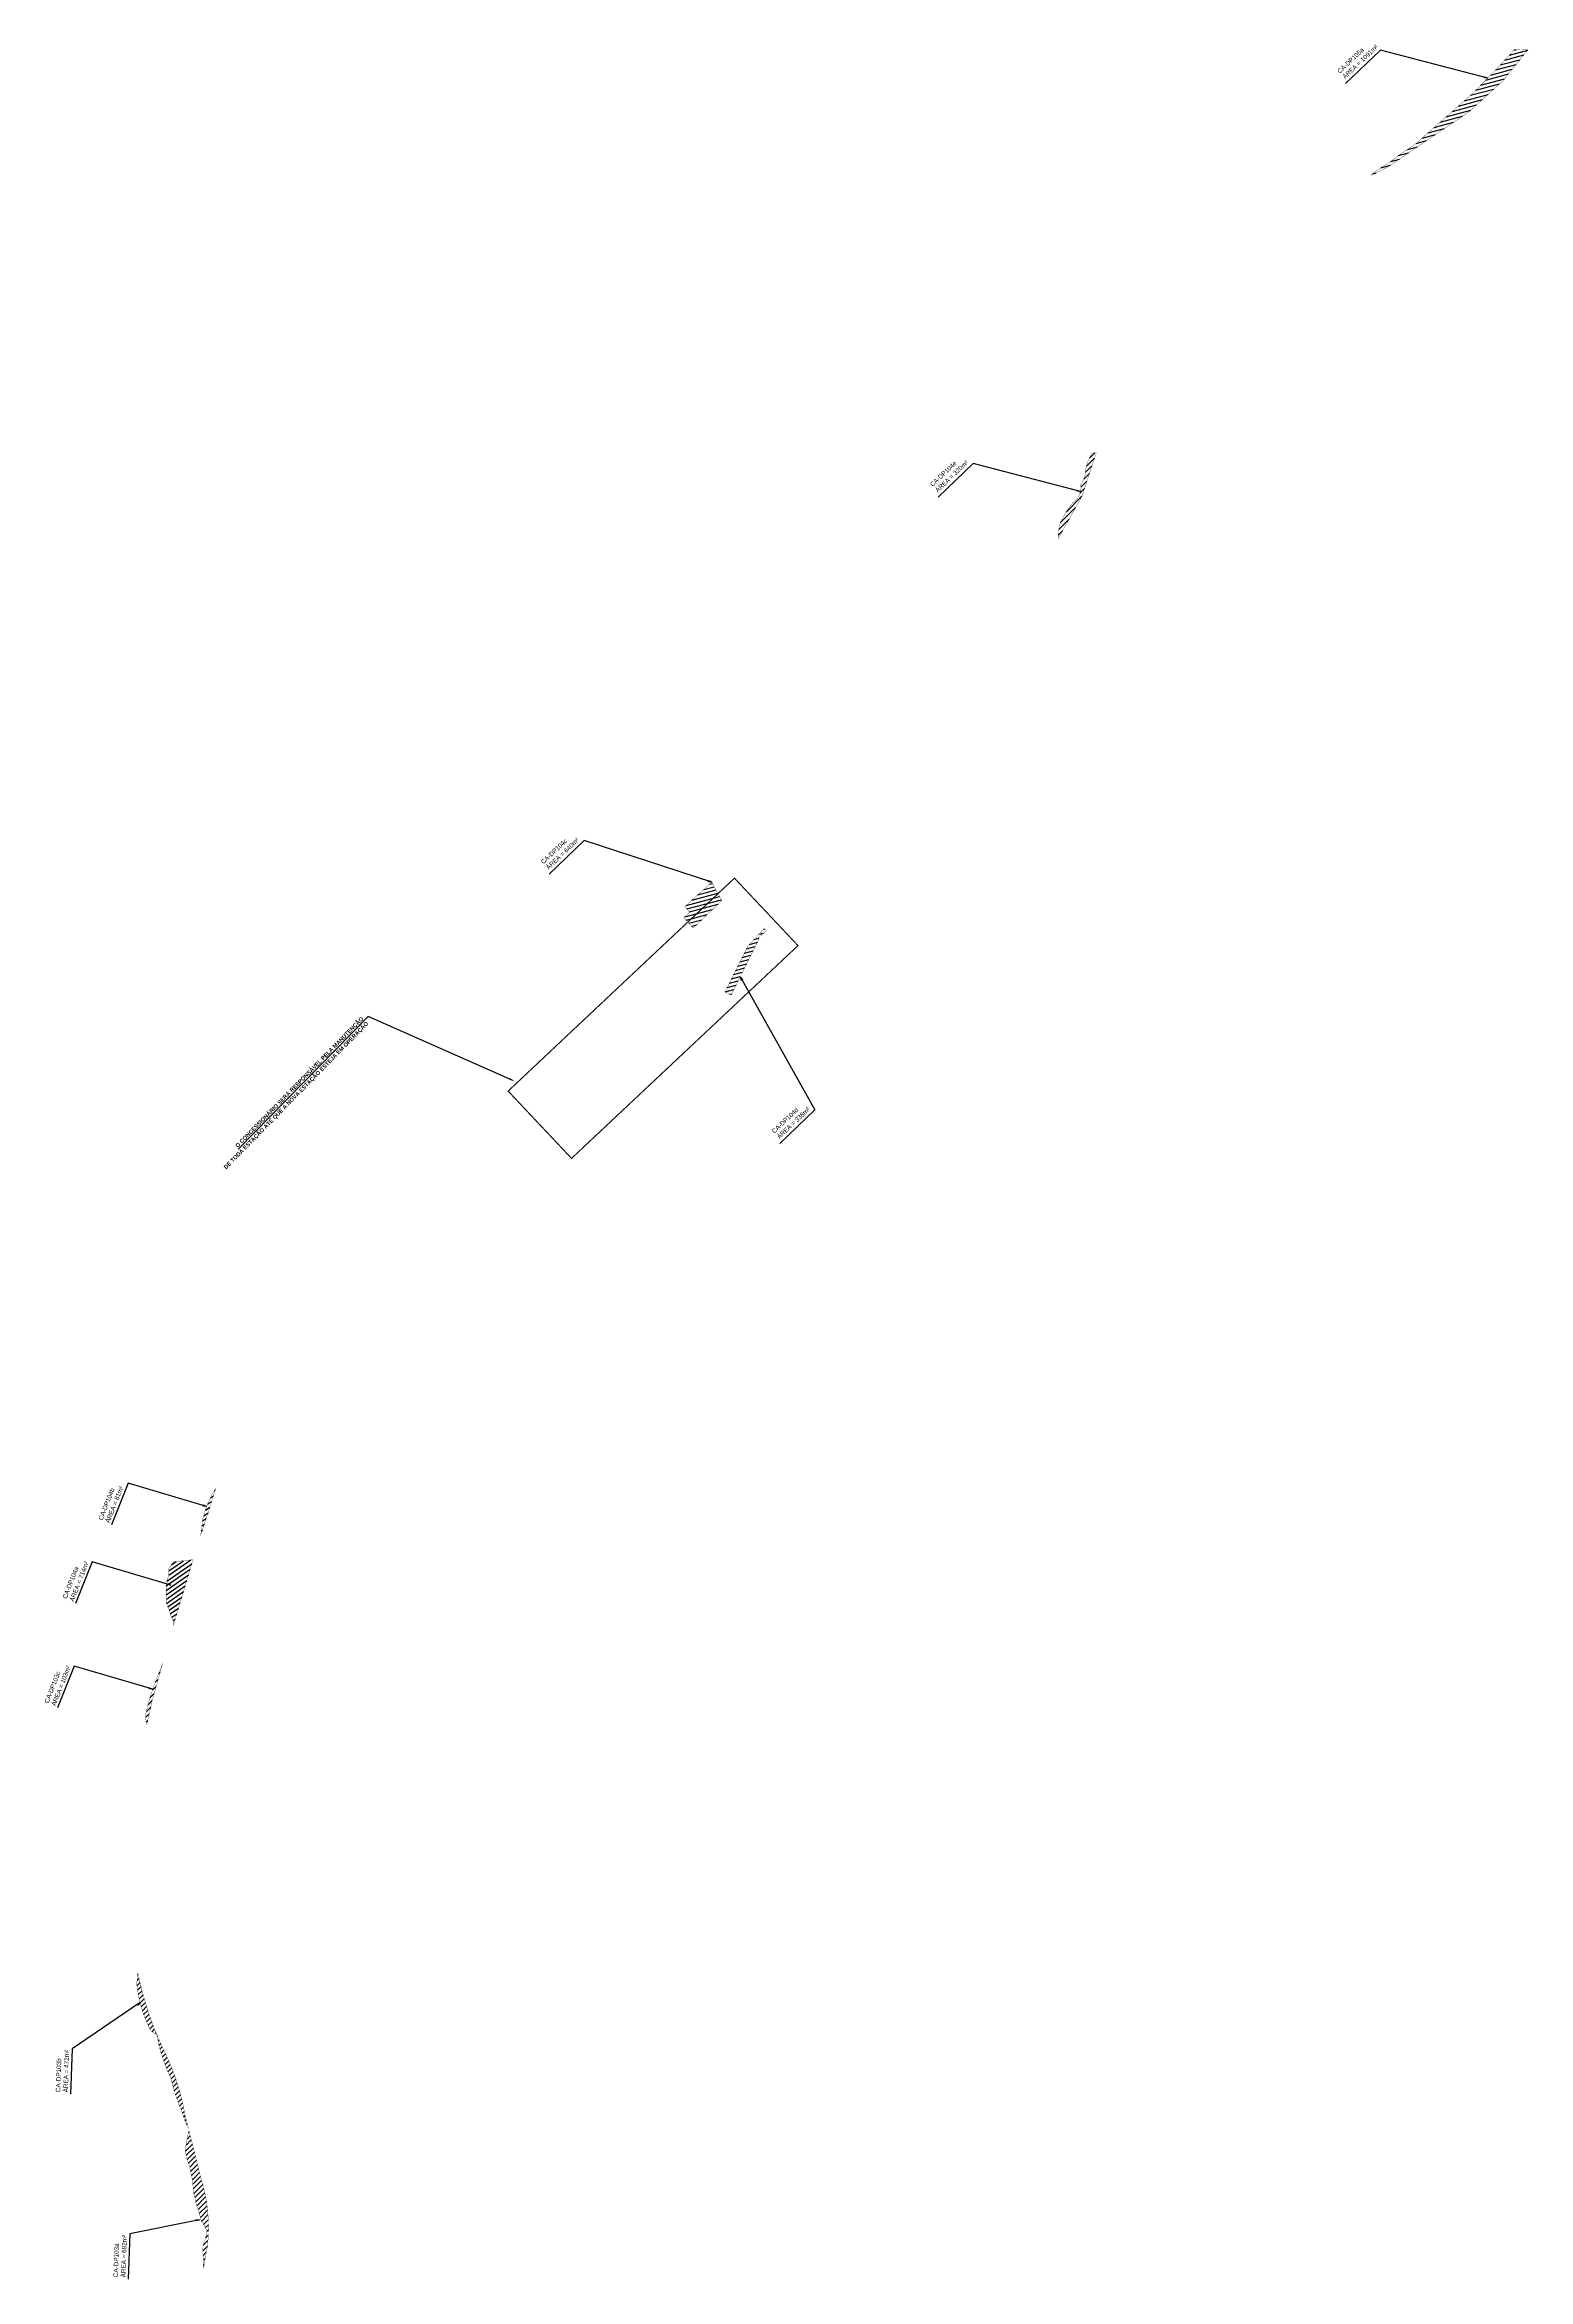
# Model space of a CAD drawing. Header units: metres. Extents: x 287051 to 328239, y 7396995 to 7466021.
# Drawn here: x 320063 to 321371, y 7413479 to 7415450 of the extents above; entities that cross this region are included whole.
import ezdxf
from ezdxf import colors
from ezdxf.entities.mleader import LeaderData, LeaderLine
from ezdxf.math import Vec2, Vec3

# ---------------------------------------------------------------- set-up
doc = ezdxf.new("R2010")
doc.units = ezdxf.units.M
doc.header["$LTSCALE"] = 10
doc.linetypes.add('DASHED2', pattern=[0.375, 0.25, -0.125])
doc.layers.add('DESAPROPRIAÇÃO', color=160, linetype='Continuous')
doc.layers.add('U-HZ-TEXTO-DESAP', color=2, linetype='Continuous')
doc.styles.add('ARIAL', font='arial.ttf')
doc.styles.add('DIM', font='arial.ttf', dxfattribs={"width": 0.8})
doc.dimstyles.new('U-1_2000', dxfattribs={"dimscale": 2, "dimtxt": 1.5, "dimasz": 0.75, "dimexe": 0.75, "dimexo": 0.75, "dimgap": 0.25, "dimtad": 1, "dimzin": 4, "dimtxsty": 'DIM', "dimblk": 'ARCHTICK', "dimcen": 0.7, "dimdle": 0.75, "dimclrd": 256, "dimclre": 256, "dimclrt": 256, "dimaunit": 1, "dimadec": 3, "dimazin": 2, "dimtfac": 1, "dimtofl": 0, "dimtmove": 0, "dimatfit": 3, "dimldrblk": 'CLOSEDBLANK', "dimfxl": 0, "dimtolj": 1, "dimtzin": 0, "dimlwd": -1, "dimlwe": -1, "dimarcsym": 0})
pattern_1 = [(45, (20000, 0), (-2.2450640303, 2.2450640303), [])]

# ---------------------------------------------------------------- blocks, each defined once
blk = doc.blocks.new('_ArchTick')
at = {"color": 0, "linetype": 'ByBlock', "const_width": 0.15}
blk.add_lwpolyline([(-0.5, -0.5), (0.5, 0.5)], dxfattribs=at)

msp = doc.modelspace()

# ---------------------------------------------------------------- hatches: boundary and pattern name
at = {"layer": 'DESAPROPRIAÇÃO', "transparency": 33554687}
h = msp.add_hatch(dxfattribs=at)
h.set_pattern_fill('ANSI31', color=256, angle=150)
h.paths.add_polyline_path([(321247.1, 7415341.5), (321233.1, 7415334.7), (321234.6, 7415336.2), (321239, 7415339.6), (321243.5, 7415342.5), (321247.6, 7415344.8), (321251.3, 7415347.6), (321255.3, 7415350.6), (321259.4, 7415353.7), (321263.6, 7415356.4), (321267.5, 7415359.1), (321271.7, 7415361.9), (321321.7, 7415406.1), (321342.6, 7415427.3), (321359.5, 7415445.5), (321368.5, 7415445.2), (321371.2, 7415445.1), (321368.2, 7415441.5), (321349.3, 7415418.1), (321319.8, 7415391)])
h = msp.add_hatch(dxfattribs=at)
h.set_pattern_fill('ANSI31', color=256)
h.set_pattern_definition(pattern_1)
h.paths.add_polyline_path([(320977.7, 7415051), (320956.9, 7415014.1), (320956.7, 7415014.5), (320958, 7415025.8), (320960.4, 7415031.3), (320963, 7415036.1), (320965.9, 7415040.6), (320969.3, 7415045.3), (320973.3, 7415048.7), (320975.2, 7415051.9), (320976.6, 7415055.6), (320976.8, 7415061.5), (320979.5, 7415066.5), (320980.8, 7415070.6), (320981.3, 7415076), (320983, 7415081.8), (320986.5, 7415089.4), (320990.5, 7415089.9)])
h = msp.add_hatch(dxfattribs=at)
h.set_pattern_fill('ANSI31', color=256, angle=150)
h.paths.add_polyline_path([(320660.3, 7414694.7), (320635.2, 7414670.6), (320626.7, 7414679.5), (320632, 7414684.6), (320627.5, 7414689.4), (320651.4, 7414710.9)])
h = msp.add_hatch(dxfattribs=at)
h.set_pattern_fill('ANSI31', color=256, angle=150)
h.paths.add_polyline_path([(320693.2, 7414661.2), (320668.5, 7414611.5), (320663.1, 7414614.2), (320682.8, 7414653.7), (320682.6, 7414654.1), (320697.9, 7414670.1), (320699.5, 7414668.2), (320692.7, 7414662.1)])
h = msp.add_hatch(dxfattribs=at)
h.set_pattern_fill('ANSI31', color=256, angle=170)
h.paths.add_polyline_path([(320210, 7414163.7), (320200.8, 7414135.1), (320201.1, 7414138.8), (320201.8, 7414144.2), (320202.7, 7414149.8), (320204.2, 7414155.1), (320205.9, 7414160.3), (320208.1, 7414165.3), (320210.3, 7414170.3), (320213.3, 7414175.1), (320213.8, 7414175.9)])
h = msp.add_hatch(dxfattribs=at)
h.set_pattern_fill('ANSI31', color=256, angle=170)
h.paths.add_polyline_path([(320178.5, 7414062), (320176.8, 7414055.9), (320176.7, 7414059.1), (320174.2, 7414064.4), (320171.7, 7414071.9), (320170.5, 7414074.6), (320170.1, 7414088.8), (320170.9, 7414095), (320172.6, 7414099.5), (320172.6, 7414105.6), (320176.7, 7414111.5), (320193.8, 7414113.3)])
h = msp.add_hatch(dxfattribs=at)
h.set_pattern_fill('ANSI31', color=256)
h.set_pattern_definition(pattern_1)
h.paths.add_polyline_path([(320157.8, 7413988.5), (320153.2, 7413968.2), (320152.4, 7413971.6), (320152.4, 7413978), (320153.8, 7413983.7), (320155.2, 7413988.8), (320156.6, 7413993.9), (320158.4, 7413999), (320160.1, 7414003.9), (320162.1, 7414008.8), (320163.9, 7414013.6), (320165.9, 7414018.3), (320166.9, 7414021)])
h = msp.add_hatch(dxfattribs=at)
h.set_pattern_fill('ANSI31', color=256)
h.set_pattern_definition(pattern_1)
h.paths.add_polyline_path([(320186.4, 7413625.8), (320189.9, 7413611.6), (320188.9, 7413613.6), (320187, 7413617.7), (320185.3, 7413622.7), (320183.8, 7413627.3), (320181.8, 7413631.8), (320180.1, 7413636.7), (320178.3, 7413641.5), (320176.9, 7413645.9), (320175.8, 7413650.2), (320174.4, 7413656), (320171.6, 7413661.9), (320169.7, 7413666.7), (320168.3, 7413670.4), (320167.1, 7413674.5), (320165.6, 7413678.6), (320163.9, 7413684.6), (320162.9, 7413690.2), (320161.9, 7413694.4), (320156.6, 7413697.7), (320152.3, 7413707.3), (320150.3, 7413712.2), (320148.7, 7413717.5), (320147.3, 7413722.6), (320146, 7413727.8), (320145.1, 7413733.2), (320144.3, 7413738.4), (320144.3, 7413739.7), (320145.2, 7413748.5), (320145.3, 7413748.5), (320147, 7413741.1), (320149.5, 7413731), (320152.4, 7413721), (320155.6, 7413711.1), (320159.2, 7413701.3), (320163.2, 7413691.7), (320167.4, 7413682.2), (320170.3, 7413676.3), (320173, 7413670.2), (320175.5, 7413664), (320177.8, 7413657.8), (320180, 7413651.5), (320181.9, 7413645.2), (320183.6, 7413638.7), (320185.1, 7413632.3)])
h = msp.add_hatch(dxfattribs=at)
h.set_pattern_fill('ANSI31', color=256)
h.set_pattern_definition(pattern_1)
h.paths.add_polyline_path([(320195.7, 7413549.9), (320196.6, 7413544.9), (320198.5, 7413540), (320199.8, 7413535.5), (320201.1, 7413530), (320204.1, 7413525.6), (320204.4, 7413525.2), (320205.9, 7413521.8), (320206, 7413518.7), (320206, 7413518.6), (320204.7, 7413514.4), (320202.8, 7413508.7), (320202.4, 7413502.6), (320203.1, 7413497.8), (320202.9, 7413493), (320203.2, 7413488.9), (320203.4, 7413490), (320206.8, 7413509.1), (320207.2, 7413514.1), (320207.4, 7413519), (320207.5, 7413524), (320207.4, 7413529), (320207.2, 7413534), (320206.8, 7413538.9), (320206.2, 7413543.9), (320205.5, 7413548.8), (320204.5, 7413553.7), (320203.5, 7413558.5), (320202.2, 7413563.4), (320200.8, 7413568.1), (320193.9, 7413595.6), (320193.1, 7413598.7), (320190.4, 7413609.5), (320189.9, 7413607.6), (320189.1, 7413605), (320188.1, 7413599.1), (320187.3, 7413594.2), (320187, 7413592.4), (320188.4, 7413585.2), (320189.2, 7413582.8), (320190.9, 7413578.6), (320191.5, 7413574), (320192.8, 7413569.2), (320193.6, 7413564.9), (320193.9, 7413560.2), (320194.4, 7413554.9)])

# ---------------------------------------------------------------- linework, layer by layer
at = {"color": 7, "linetype": 'DASHED2', "ltscale": 4, "const_width": 1, "flags": 128}
msp.add_lwpolyline([(320471.8, 7414526.7), (320671.4, 7414714.5), (320727.4, 7414655), (320527.7, 7414467.3), (320471.8, 7414526.7)], dxfattribs=at)
at = {"layer": 'DESAPROPRIAÇÃO', "transparency": 33554687, "const_width": 0.25, "flags": 128}
for points in [[(321247.1, 7415341.5), (321233.1, 7415334.7), (321234.6, 7415336.2), (321239, 7415339.6), (321243.5, 7415342.5), (321247.6, 7415344.8), (321251.3, 7415347.6), (321255.3, 7415350.6), (321259.4, 7415353.7), (321263.6, 7415356.4), (321267.5, 7415359.1), (321271.7, 7415361.9), (321321.7, 7415406.1), (321342.6, 7415427.3), (321359.5, 7415445.5), (321368.5, 7415445.2), (321371.2, 7415445.1), (321368.2, 7415441.5), (321349.3, 7415418.1), (321319.8, 7415391), (321247.1, 7415341.5)], [(320977.7, 7415051), (320956.9, 7415014.1), (320956.7, 7415014.5), (320958, 7415025.8), (320960.4, 7415031.3), (320963, 7415036.1), (320965.9, 7415040.6), (320969.3, 7415045.3), (320973.3, 7415048.7), (320975.2, 7415051.9), (320976.6, 7415055.6), (320976.8, 7415061.5), (320979.5, 7415066.5), (320980.8, 7415070.6), (320981.3, 7415076), (320983, 7415081.8), (320986.5, 7415089.4), (320990.5, 7415089.9), (320977.7, 7415051)], [(320660.3, 7414694.7), (320635.2, 7414670.6), (320626.7, 7414679.5), (320632, 7414684.6), (320627.5, 7414689.4), (320651.4, 7414710.9), (320660.3, 7414694.7)], [(320693.2, 7414661.2), (320668.5, 7414611.5), (320663.1, 7414614.2), (320682.8, 7414653.7), (320682.6, 7414654.1), (320697.9, 7414670.1), (320699.5, 7414668.2), (320692.7, 7414662.1), (320693.2, 7414661.2)], [(320210, 7414163.7), (320200.8, 7414135.1), (320201.1, 7414138.8), (320201.8, 7414144.2), (320202.7, 7414149.8), (320204.2, 7414155.1), (320205.9, 7414160.3), (320208.1, 7414165.3), (320210.3, 7414170.3), (320213.3, 7414175.1), (320213.8, 7414175.9), (320210, 7414163.7)], [(320157.8, 7413988.5), (320153.2, 7413968.2), (320152.4, 7413971.6), (320152.4, 7413978), (320153.8, 7413983.7), (320155.2, 7413988.8), (320156.6, 7413993.9), (320158.4, 7413999), (320160.1, 7414003.9), (320162.1, 7414008.8), (320163.9, 7414013.6), (320165.9, 7414018.3), (320166.9, 7414021), (320157.8, 7413988.5)], [(320186.4, 7413625.8), (320189.9, 7413611.6), (320188.9, 7413613.6), (320187, 7413617.7), (320185.3, 7413622.7), (320183.8, 7413627.3), (320181.8, 7413631.8), (320180.1, 7413636.7), (320178.3, 7413641.5), (320176.9, 7413645.9), (320175.8, 7413650.2), (320174.4, 7413656), (320171.6, 7413661.9), (320169.7, 7413666.7), (320168.3, 7413670.4), (320167.1, 7413674.5), (320165.6, 7413678.6), (320163.9, 7413684.6), (320162.9, 7413690.2), (320161.9, 7413694.4), (320156.6, 7413697.7), (320152.3, 7413707.3), (320150.3, 7413712.2), (320148.7, 7413717.5), (320147.3, 7413722.6), (320146, 7413727.8), (320145.1, 7413733.2), (320144.3, 7413738.4), (320144.3, 7413739.7), (320145.2, 7413748.5), (320145.3, 7413748.5), (320147, 7413741.1), (320149.5, 7413731), (320152.4, 7413721), (320155.6, 7413711.1), (320159.2, 7413701.3), (320163.2, 7413691.7), (320167.4, 7413682.2), (320170.3, 7413676.3), (320173, 7413670.2), (320175.5, 7413664), (320177.8, 7413657.8), (320180, 7413651.5), (320181.9, 7413645.2), (320183.6, 7413638.7), (320185.1, 7413632.3), (320186.4, 7413625.8)]]:
    msp.add_lwpolyline(points, close=True, dxfattribs=at)
at = {"layer": 'DESAPROPRIAÇÃO', "transparency": 33554687, "const_width": 0.25}
msp.add_lwpolyline([(320193.8, 7414113.3), (320178.5, 7414062), (320176.8, 7414055.9), (320176.7, 7414059.1), (320174.2, 7414064.4), (320171.7, 7414071.9), (320170.5, 7414074.6), (320170.1, 7414088.8), (320170.9, 7414095), (320172.6, 7414099.5), (320172.6, 7414105.6), (320176.7, 7414111.5), (320193.8, 7414113.3)], dxfattribs=at)
at = {"layer": 'DESAPROPRIAÇÃO', "transparency": 33554687, "const_width": 0.25, "flags": 128}
for points in [[(320203.2, 7413488.9), (320202.9, 7413493), (320203.1, 7413497.7), (320202.4, 7413502.6), (320202.8, 7413508.7), (320204.7, 7413514.4), (320206, 7413518.6), (320205.9, 7413521.7), (320204.4, 7413525.1), (320201.1, 7413530), (320199.8, 7413535.5), (320198.5, 7413540), (320196.6, 7413544.9), (320195.7, 7413549.9), (320194.4, 7413554.9), (320193.9, 7413560.2), (320193.6, 7413564.9), (320192.8, 7413569.2), (320191.5, 7413574), (320190.9, 7413578.6), (320189.2, 7413582.8), (320188.4, 7413585.2), (320187, 7413592.4), (320188.1, 7413599.1), (320189.1, 7413605), (320190.4, 7413609.5), (320193.1, 7413598.7), (320193.9, 7413595.6), (320200.8, 7413568.1), (320202.2, 7413563.4), (320203.5, 7413558.5), (320204.5, 7413553.7), (320205.5, 7413548.8), (320206.2, 7413543.9), (320206.8, 7413538.9), (320207.2, 7413534), (320207.4, 7413529), (320207.5, 7413524), (320207.4, 7413519), (320207.2, 7413514.1), (320206.8, 7413509.1), (320203.4, 7413490), (320203.2, 7413488.9), (320202.9, 7413493), (320203.1, 7413497.8), (320202.4, 7413502.6), (320202.8, 7413508.7), (320204.7, 7413514.4), (320206, 7413518.7), (320205.9, 7413521.8), (320204.4, 7413525.2), (320204.1, 7413525.6)], [(320194.7, 7413553.7), (320194.4, 7413555.3)]]:
    msp.add_lwpolyline(points, dxfattribs=at)

# ---------------------------------------------------------------- texts
at = {"layer": 'U-HZ-TEXTO-DESAP', "color": 2, "linetype": 'Continuous', "lineweight": -3, "char_height": 4, "attachment_point": 7, "style": 'ARIAL'}
for s, insert, width, rotation in [('\\pi72.763;{\\C256;\\P\\pi0;CA-DP105a\\PÁREA = 1091m²}', (321210, 7415419.2), 72.763, 43.5463), ('\\pi72.763;{\\C256;\\P\\pi0;CA-DP104e\\PÁREA = 320m²}', (320850.8, 7415054.6), 72.763, 43.5463), ('\\pi72.763;{\\C256;\\P\\pi0;CA-DP104c\\PÁREA = 640m²}', (320507.6, 7414721.7), 72.763, 43.5463), ('\\pi72.763;{\\C256;\\P\\pi0;CA-DP104d\\PÁREA = 338m²}', (320711.2, 7414484.2), 72.763, 43.5463), ('\\pi67.217;{\\C256;\\P\\pi0;CA-DP104b\\PÁREA = 81m²}', (320120.3, 7414145.3), 67.217, 68.7863), ('\\pi67.217;{\\C256;\\P\\pi0;CA-DP104a\\PÁREA = 714m²}', (320088.6, 7414076), 67.217, 68.7863), ('\\pi67.217;{\\C256;\\P\\pi0;CA-DP103c\\PÁREA = 103m²}', (320072.7, 7413983.9), 67.217, 68.7863), ('{\\C256;CA-DP103b\\PÁREA = 472m²}', (320083.5, 7413643.4), 66.69, 88.2112), ('{\\C256;CA-DP103a\\PÁREA = 692m²}', (320134.4, 7413480.2), 66.69, 88.2112)]:
    msp.add_mtext(s, dxfattribs=dict(at, insert=insert, width=width, rotation=rotation))

# ---------------------------------------------------------------- leaders
at = {"color": 7}
ml = msp.add_multileader_mtext('Standard', dxfattribs=at)
ml.set_content('{\\fArial|b1|i0|c0|p34;\\C7;O CONCESSIONÁRIO SERÁ RESPONSÁVEL PELA MANUTENÇÃO\\PDE TODA ESTAÇÃO ATÉ QUE A NOVA ESTAÇÃO ESTEJA EM OPERAÇÃO}', color=6, style='ARIAL')
ml.set_leader_properties(linetype='Continuous')
ml.build(insert=Vec2(0, 0))
ml.multileader.update_dxf_attribs({"text_right_attachment_type": 6, "dogleg_length": 0.54, "arrow_head_size": 4.8})
ctx = ml.context
ctx.base_point, ctx.char_height, ctx.arrow_head_size, ctx.landing_gap_size, ctx.plane_origin, ctx.plane_x_axis, ctx.plane_y_axis = Vec3(320215.8, 7414460.4), 3.6, 4.8, 3.6, Vec3(320434.8, 7414508.6), Vec3(0.699485, 0.714647), Vec3(-0.714647, 0.699485)
ctx.right_attachment, ctx.text_align_type = 6, 2
notes = []
notes.append((ctx, [(1, (1, 1, 0), (320348.3, 7414592.4), (-0.699485, -0.714647), 0.648, [(0, [(320477.7, 7414535.3)], 0, [])])]))
ctx.mtext.insert, ctx.mtext.text_direction, ctx.mtext.rotation, ctx.mtext.alignment, ctx.mtext.line_spacing_style, ctx.mtext.flow_direction = Vec3(320342, 7414592.6), Vec3(0.699485, 0.714647), 0.79612, 3, 2, 5
at = {"layer": 'U-HZ-TEXTO-DESAP', "color": 2, "linetype": 'Continuous', "lineweight": -3}
for points in [[(321335.8, 7415420.2), (321241.1, 7415445), (321210.2, 7415415.4)], [(320976.6, 7415055.6), (320881.9, 7415080.4), (320851.1, 7415050.7)], [(320651.4, 7414710.9), (320538.8, 7414747.6), (320507.9, 7414717.9)], [(320676.6, 7414627.1), (320742.4, 7414510.1), (320711.5, 7414480.4)], [(320205.9, 7414160.3), (320136.6, 7414180.8), (320121.9, 7414144)], [(320174.3, 7414091), (320104.9, 7414111.4), (320090.2, 7414074.7)], [(320158.4, 7413999), (320089, 7414019.4), (320074.3, 7413982.6)], [(320147.3, 7413722.6), (320087.3, 7413682), (320085.9, 7413641.8)], [(320199.5, 7413531.1), (320138.2, 7413518.8), (320136.7, 7413478.6)]]:
    msp.add_leader(points, dimstyle='U-1_2000', override={"dimscale": 1, "dimasz": 3}, dxfattribs=at)
for ctx, leaders in notes:
    for number, flags, end, landing, length, lines in leaders:
        leader = LeaderData()
        leader.index, (leader.has_last_leader_line, leader.has_dogleg_vector, leader.attachment_direction) = number, flags
        leader.last_leader_point, leader.dogleg_vector, leader.dogleg_length = Vec3(end), Vec3(landing), length
        for number, points, colour, breaks in lines:
            line = LeaderLine()
            line.index, line.vertices, line.color, line.breaks = number, Vec3.list(points), colors.encode_raw_color(colour), breaks
            leader.lines.append(line)
        ctx.leaders.append(leader)

doc.saveas('drawing.dxf')
